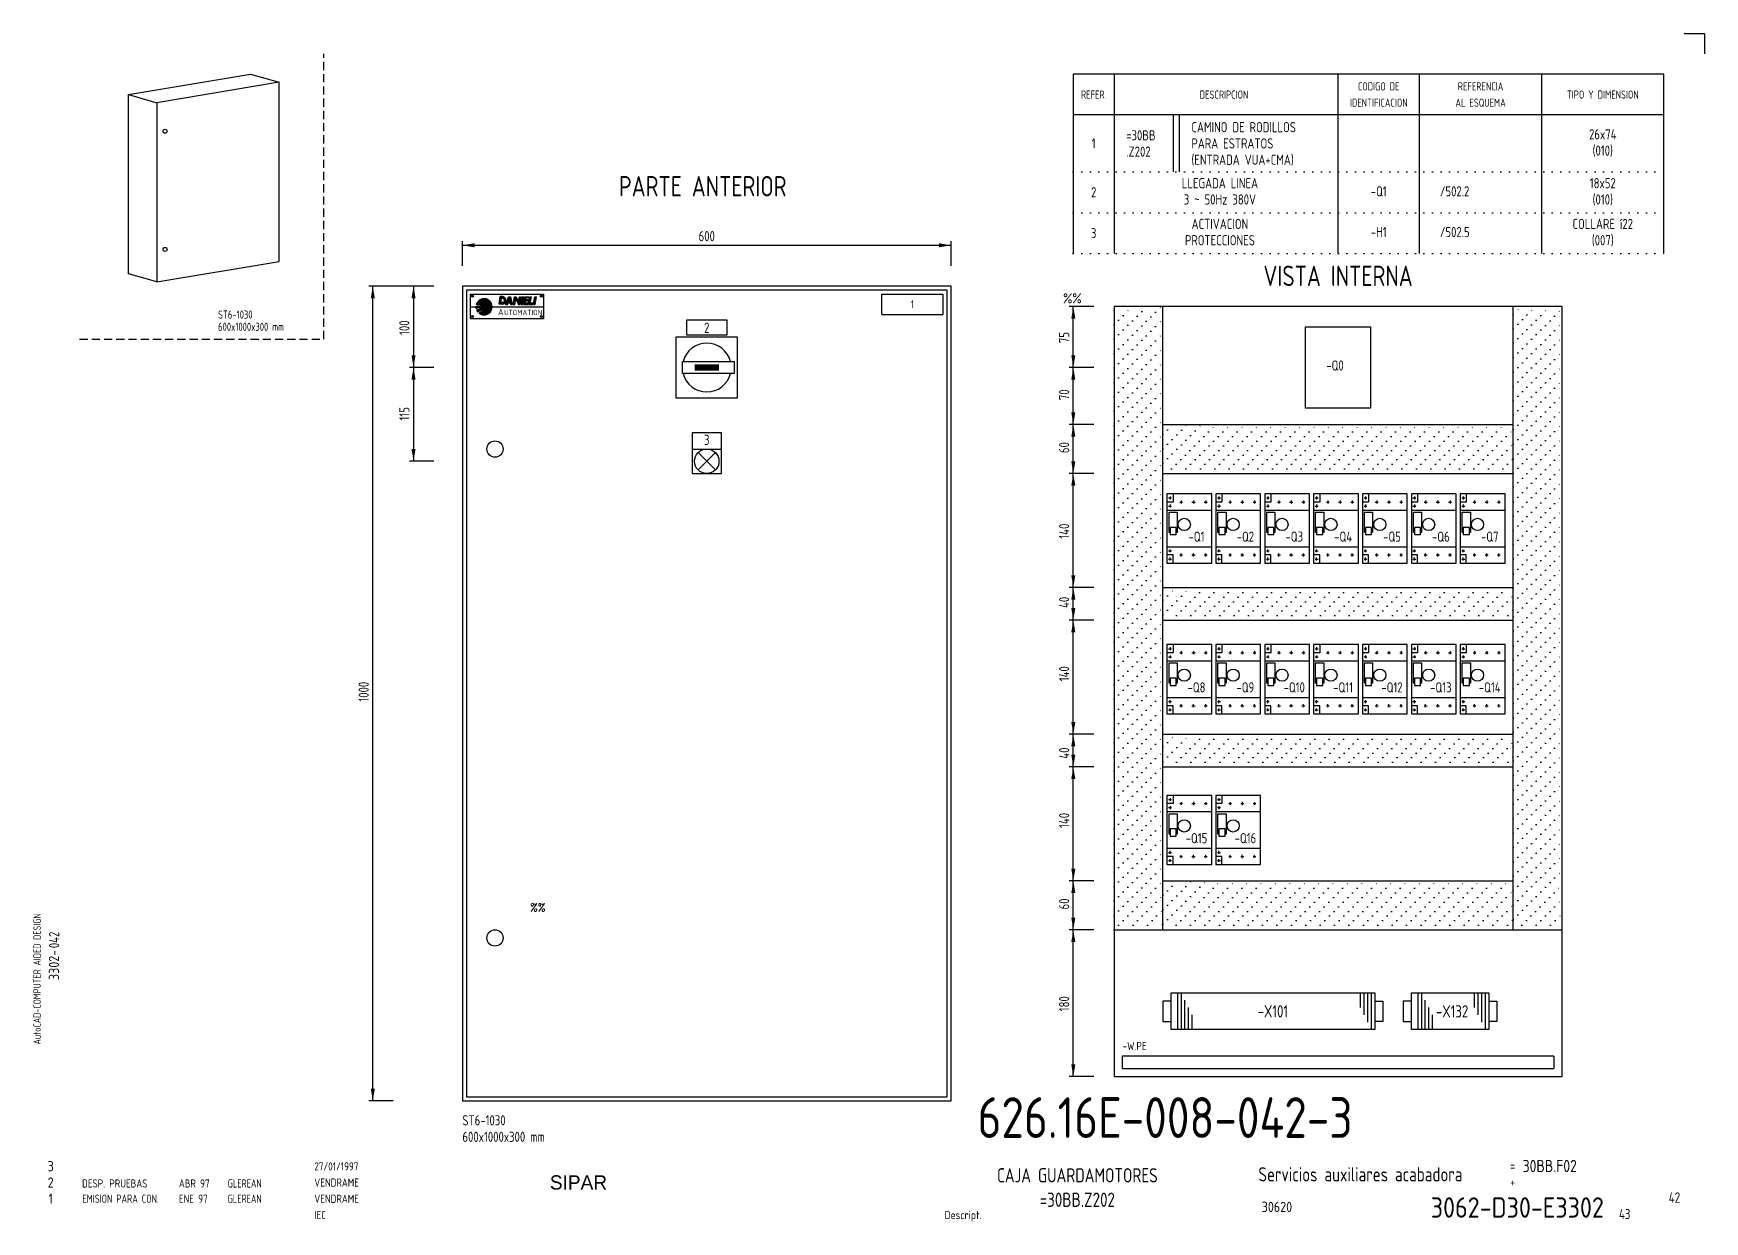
# Model space of a CAD drawing. Extents: x 10 to 420, y 5 to 297.
import ezdxf
from ezdxf.enums import TextEntityAlignment as Align

# ---------------------------------------------------------------- set-up
doc = ezdxf.new("R2010")
doc.units = 0
doc.header["$LTSCALE"] = 8
doc.header["$MEASUREMENT"] = 0
for name, pattern in [('DOT', [0.25, 0, -0.25]), ('DOT15', [0.1875, 0, -0.1875]), ('HIDDEN', [0.375, 0.25, -0.125])]:
    doc.linetypes.add(name, pattern=pattern)
doc.layers.get('0').update_dxf_attribs({"linetype": 'CONTINUOUS'})
doc.layers.add('3', color=3, linetype='CONTINUOUS')
doc.layers.add('CART', color=7, linetype='CONTINUOUS')
doc.styles.add('DIN', font='DIN', dxfattribs={"width": 0.85})
doc.styles.add('SIMPLEX', font='SIMPLEX', dxfattribs={"width": 0.9})
doc.styles.add('UNIV', font='UNIV')

msp = doc.modelspace()

# ---------------------------------------------------------------- texts
at = {"style": 'DIN', "width": 0.8}
for s, height, p in [('CODIGO DE', 2, (340, 283)), ('REFERENCIA', 2, (365, 283)), ('IDENTIFICACION', 2, (340, 279)), ('AL ESQUEMA', 2, (365, 279)), ('26x74', 2.5, (395, 271)), ('(010)', 2.5, (395, 267)), ('LLEGADA LINEA', 2.5, (301, 259)), ('-Q1', 2.5, (340, 257)), ('18x52', 2.5, (395, 259)), ('3 ~ 50Hz 380V', 2.5, (301, 255)), ('(010)', 2.5, (395, 255)), ('ACTIVACION', 2.5, (301, 249)), ('COLLARE í22', 2.5, (395, 249)), ('PROTECCIONES', 2.5, (301, 245)), ('-H1', 2.5, (340, 247)), ('(007)', 2.5, (395, 245)), ('2', 2.5, (175, 223.5)), ('-Q0', 2.5, (329.25, 214.25)), ('3', 2.5, (175, 196)), ('-Q1', 2.5, (295.25, 172.25)), ('-Q2', 2.5, (307.25, 172.25)), ('-Q3', 2.5, (319.25, 172.25)), ('-Q4', 2.5, (331.25, 172.25)), ('-Q5', 2.5, (343.25, 172.25)), ('-Q6', 2.5, (355.25, 172.25)), ('-Q7', 2.5, (367.25, 172.25)), ('-Q8', 2.5, (295.25, 135.25)), ('-Q9', 2.5, (307.25, 135.25)), ('-Q10', 2.5, (319.25, 135.25)), ('-Q11', 2.5, (331.25, 135.25)), ('-Q12', 2.5, (343.25, 135.25)), ('-Q13', 2.5, (355.25, 135.25)), ('-Q14', 2.5, (367.25, 135.25)), ('-Q15', 2.5, (295.25, 98.25)), ('-Q16', 2.5, (307.25, 98.25))]:
    msp.add_text(s, height=height, dxfattribs=at).set_placement(p, align=Align.CENTER)
for s, height, p in [('REFER.', 2, (270, 282)), ('DESCRIPCION', 2, (302, 282)), ('TIPO Y DIMENSION', 2, (395, 282)), ('1', 2.5, (270, 270)), ('2', 2.5, (270, 258)), ('3', 2.5, (270, 248))]:
    msp.add_text(s, height=height, dxfattribs=at).set_placement(p, align=Align.MIDDLE)
at = {"style": 'DIN'}
for s, height, width, p in [('CAMINO DE RODILLOS', 2.5, 0.8, (294, 272.75)), ('=30BB', 2.5, 0.8, (278, 270.75)), ('PARA ESTRATOS', 2.5, 0.8, (294, 268.75)), ('.Z202', 2.5, 0.8, (278, 266.75)), ('(ENTRADA VUA+CMA)', 2.5, 0.8, (294, 264.75)), ('/502.2', 2.5, 0.8, (355, 257)), ('600', 2.5, 0.8, (173, 246)), ('/502.5', 2.5, 0.8, (355, 247)), ('%%', 2.5, 0.85, (262.5, 230.75)), ('ST6-1030', 2, 0.8, (55, 227)), ('600x1000x300 mm', 2, 0.8, (55, 224)), ('ST6-1030', 2.5, 0.8, (115, 29)), ('600x1000x300 mm', 2.5, 0.8, (115, 24.95)), ('43', 2.5, 0.8, (399, 6))]:
    msp.add_text(s, height=height, dxfattribs=dict(at, width=width)).set_placement(p)
at = {"color": 3, "style": 'DIN', "width": 0.8}
for s, height, p in [('PARTE ANTERIOR', 5, (174, 257)), ('VISTA INTERNA', 5, (330, 235)), ('CAJA GUARDAMOTORES', 3.5, (266, 15)), ('=30BB.Z202', 3.5, (266, 9))]:
    msp.add_text(s, height=height, dxfattribs=at).set_placement(p, align=Align.CENTER)
at = {"color": 1, "style": 'DIN', "width": 0.8}
msp.add_text('1', height=2, dxfattribs=at).set_placement((225.5, 230.5), align=Align.MIDDLE)
at = {"style": 'DIN', "width": 0.8}
for s, p in [('100', (102, 223)), ('75', (264, 221)), ('70', (264, 207)), ('115', (102, 202)), ('60', (264, 194)), ('140', (264, 173)), ('40', (264, 156)), ('140', (264, 138)), ('1000', (92, 133)), ('40', (264, 119)), ('140', (264, 102)), ('60', (264, 82)), ('042', (16, 72.5)), ('180', (264, 57))]:
    msp.add_text(s, height=2.5, rotation=90, dxfattribs=at).set_placement(p)
at = {"color": 1, "style": 'DIN', "width": 0.85}
for s, height, p in [('A', 1.56, (123.75, 227.85)), ('UTOMATION', 1.317, (125.24, 227.86))]:
    msp.add_text(s, height=height, dxfattribs=at).set_placement(p)
at = {"color": 7, "linetype": 'Continuous', "style": 'SIMPLEX', "width": 0.9}
msp.add_text('%%', height=2, dxfattribs=at).set_placement((133.5, 82.5), align=Align.MIDDLE)
at = {"color": 2, "style": 'DIN', "width": 0.8}
for s, p in [('-X101', (314, 57)), ('-X132', (358, 57))]:
    msp.add_text(s, height=3, dxfattribs=at).set_placement(p, align=Align.MIDDLE)
at = {"style": 'DIN', "width": 0.85}
msp.add_text('-W.PE', height=2, dxfattribs=at).set_placement((283, 47.5), align=Align.RIGHT)
at = {"linetype": 'Continuous', "style": 'DIN'}
for s, width, p in [('DESP. PRUEBAS', 0.85, (21.62, 13.75)), ('ABR 97', 0.85, (45.38, 13.75)), ('GLEREAN', 0.7, (57.38, 13.75))]:
    msp.add_text(s, height=2, dxfattribs=dict(at, width=width)).set_placement(p)
at = {"color": 3, "style": 'DIN', "width": 0.8}
msp.add_text('42', height=2.56, dxfattribs=at).set_placement((414, 10), align=Align.RIGHT)
at = {"color": 2, "insert": (241.47, 35.92), "char_height": 10, "width": 111.0411, "attachment_point": 1, "style": 'DIN'}
msp.add_mtext('626.16E-008-042-3', dxfattribs=at)
at = {"layer": 'CART', "color": 2, "linetype": 'Continuous', "style": 'UNIV'}
msp.add_text('SIPAR', height=3.5, dxfattribs=at).set_placement((143.5, 13.25), align=Align.CENTER)

# ---------------------------------------------------------------- blocks, each defined once
blk = doc.blocks.new('WB-FG100')
at = {"layer": 'CART', "color": 1}
for p, q in [((415, 297), (420, 297)), ((420, 297), (420, 292))]:
    blk.add_line(p, q, dxfattribs=at)
at = {"layer": 'CART', "color": 1, "style": 'DIN', "width": 0.8}
blk.add_text('AutoCAD-COMPUTER AIDED DESIGN', height=1.8, rotation=90, dxfattribs=at).set_placement((11.47, 48.84))
at = {"layer": 'CART', "color": 3, "style": 'DIN', "width": 0.8}
for s, p in [('=', (372.24, 17.91)), ('+', (372.24, 13.87))]:
    blk.add_text(s, height=2.5, dxfattribs=at).set_placement(p)
at = {"layer": 'CART', "color": 7, "style": 'DIN', "width": 0.9}
blk.add_attdef('FILE', text='', height=2.5, rotation=90, dxfattribs=at).set_placement((15.95, 68.38), align=Align.CENTER)
for tag, p in [('MOD-3', (13.92, 19)), ('MOD-2', (13.92, 15)), ('MOD-1', (13.92, 11)), ('NR.COMMESSA', (315, 9))]:
    blk.add_attdef(tag, text='', height=2.5, dxfattribs=at).set_placement(p, align=Align.MIDDLE)
at = {"layer": 'CART', "color": 7, "style": 'DIN'}
for tag, width, p in [('REV-3', 0.9, (21.66, 19)), ('DATA-3', 0.9, (45.37, 19)), ('NOME-3', 0.9, (57.37, 19)), ('REV-2', 0.9, (21.66, 15)), ('DATA-2', 0.9, (45.37, 15)), ('NOME-2', 0.9, (57.37, 15)), ('REV-1', 0.9, (21.66, 11)), ('DATA-1', 0.9, (45.37, 11)), ('NOME-1', 0.7, (57.37, 11))]:
    blk.add_attdef(tag, text='', height=2, dxfattribs=dict(at, width=width)).set_placement(p, align=Align.MIDDLE_LEFT)
at = {"layer": 'CART', "color": 7, "style": 'DIN', "width": 0.9}
for tag, p, height in [('DATA', (78.64, 17.94), 2), ('ESECUTORE', (78.64, 13.97), 2), ('CONTROLLORE', (78.64, 9.99), 2), ('SEGUE', (398.93, 5.65), 2.8), ('NORMA', (78.64, 6.01), 2)]:
    blk.add_attdef(tag, p, '', height=height, dxfattribs=at)
at = {"layer": 'CART', "color": 2, "style": 'DIN', "width": 0.9}
for tag, p in [('TITOLO-1/3', (266.5, 18.23)), ('TITOLO-1/2', (266.5, 15.73)), ('TITOLO-2/3', (266.5, 13.18)), ('TITOLO-2/2', (266.5, 10.68)), ('TITOLO-3/3', (266.5, 8.13))]:
    blk.add_attdef(tag, text='', height=3.5, dxfattribs=at).set_placement(p, align=Align.MIDDLE)
at = {"layer": 'CART', "color": 3, "style": 'DIN', "width": 0.9}
blk.add_attdef('ASSIEME', text='', height=3.5, dxfattribs=at).set_placement((334, 17), align=Align.MIDDLE)
at = {"layer": 'CART', "color": 3, "style": 'DIN', "width": 0.85}
for tag, p in [('=', (375.33, 16.63)), ('+', (375.33, 12.76))]:
    blk.add_attdef(tag, text='', height=3, dxfattribs=at).set_placement(p, align=Align.BOTTOM_LEFT)
at = {"layer": 'CART', "color": 3, "style": 'DIN', "width": 0.9}
blk.add_attdef('FOGLIO', text='', height=2.8, dxfattribs=at).set_placement((414.2, 9.56), align=Align.RIGHT)
at = {"layer": 'CART', "color": 2, "style": 'DIN', "width": 0.9}
blk.add_attdef('DISEGNO', text='', height=5, dxfattribs=at).set_placement((395.27, 6.35), align=Align.RIGHT)
at = {"layer": 'CART', "color": 1, "style": 'DIN', "width": 0.9}
blk.add_attdef('TIPOLOGIA', (233.37, 6), '', height=2, dxfattribs=at)
blk = doc.blocks.new('*X5')
at = {"color": 0, "linetype": 'DOT15'}
for p, q in [((287, 191.54), (296.46, 201)), ((287, 195.08), (292.92, 201)), ((287, 198.61), (289.39, 201)), ((287.99, 189), (299.99, 201)), ((291.53, 189), (303.53, 201)), ((295.07, 189), (307.07, 201)), ((298.6, 189), (310.6, 201)), ((302.14, 189), (314.14, 201)), ((305.67, 189), (317.67, 201)), ((309.21, 189), (321.21, 201)), ((312.74, 189), (324.74, 201)), ((316.28, 189), (328.28, 201)), ((319.81, 189), (331.81, 201)), ((323.35, 189), (335.35, 201)), ((326.89, 189), (338.89, 201)), ((330.42, 189), (342.42, 201)), ((333.96, 189), (345.96, 201)), ((337.49, 189), (349.49, 201)), ((341.03, 189), (353.03, 201)), ((344.56, 189), (356.56, 201)), ((348.1, 189), (360.1, 201)), ((351.63, 189), (363.63, 201)), ((355.17, 189), (367.17, 201)), ((358.71, 189), (370.71, 201)), ((362.24, 189), (373, 199.76)), ((365.78, 189), (373, 196.22)), ((369.31, 189), (373, 192.69)), ((372.85, 189), (373, 189.15))]:
    blk.add_line(p, q, dxfattribs=at)
blk = doc.blocks.new('*X2')
at = {"color": 0, "linetype": 'DOT15'}
for p, q in [((287, 71.33), (293.67, 78)), ((287, 74.87), (290.13, 78)), ((289.2, 70), (297.2, 78)), ((292.74, 70), (300.74, 78)), ((296.27, 70), (304.27, 78)), ((299.81, 70), (307.81, 78)), ((303.35, 70), (311.35, 78)), ((306.88, 70), (314.88, 78)), ((310.42, 70), (318.42, 78)), ((313.95, 70), (321.95, 78)), ((317.49, 70), (325.49, 78)), ((321.02, 70), (329.02, 78)), ((324.56, 70), (332.56, 78)), ((328.09, 70), (336.09, 78)), ((331.63, 70), (339.63, 78)), ((335.17, 70), (343.17, 78)), ((338.7, 70), (346.7, 78)), ((342.24, 70), (350.24, 78)), ((345.77, 70), (353.77, 78)), ((349.31, 70), (357.31, 78)), ((352.84, 70), (360.84, 78)), ((356.38, 70), (364.38, 78)), ((359.91, 70), (367.91, 78)), ((363.45, 70), (371.45, 78)), ((366.98, 70), (373, 76.02)), ((370.52, 70), (373, 72.48))]:
    blk.add_line(p, q, dxfattribs=at)
blk = doc.blocks.new('*X6')
at = {"color": 0, "linetype": 'DOT15'}
for p, q in [((287, 78.4), (297.6, 89)), ((287, 81.94), (294.06, 89)), ((287, 85.47), (290.53, 89)), ((289.13, 77), (301.13, 89)), ((292.67, 77), (304.67, 89)), ((296.2, 77), (308.2, 89)), ((299.74, 77), (311.74, 89)), ((303.27, 77), (315.27, 89)), ((306.81, 77), (318.81, 89)), ((310.35, 77), (322.35, 89)), ((313.88, 77), (325.88, 89)), ((317.42, 77), (329.42, 89)), ((320.95, 77), (332.95, 89)), ((324.49, 77), (336.49, 89)), ((328.02, 77), (340.02, 89)), ((331.56, 77), (343.56, 89)), ((335.09, 77), (347.09, 89)), ((338.63, 77), (350.63, 89)), ((342.17, 77), (354.17, 89)), ((345.7, 77), (357.7, 89)), ((349.24, 77), (361.24, 89)), ((352.77, 77), (364.77, 89)), ((356.31, 77), (368.31, 89)), ((359.84, 77), (371.84, 89)), ((363.38, 77), (373, 86.62)), ((366.91, 77), (373, 83.09)), ((370.45, 77), (373, 79.55))]:
    blk.add_line(p, q, dxfattribs=at)
blk = doc.blocks.new('*X3')
at = {"color": 0, "linetype": 'DOT15'}
for p, q in [((275, 218.43), (286.57, 230)), ((275, 221.97), (283.03, 230)), ((275, 225.5), (279.5, 230)), ((275, 229.04), (275.96, 230)), ((275, 214.9), (287, 226.9)), ((275, 211.36), (287, 223.36)), ((275, 207.82), (287, 219.82)), ((275, 204.29), (287, 216.29)), ((275, 200.75), (287, 212.75)), ((275, 197.22), (287, 209.22)), ((275, 193.68), (287, 205.68)), ((275, 190.15), (287, 202.15)), ((275, 186.61), (287, 198.61)), ((275, 183.08), (287, 195.08)), ((275, 179.54), (287, 191.54)), ((275, 176.01), (287, 188.01)), ((275, 172.47), (287, 184.47)), ((275, 168.93), (287, 180.93)), ((275, 165.4), (287, 177.4)), ((275, 161.86), (287, 173.86)), ((275, 158.33), (287, 170.33)), ((275, 154.79), (287, 166.79)), ((275, 151.26), (287, 163.26)), ((275, 147.72), (287, 159.72)), ((275, 144.19), (287, 156.19)), ((275, 140.65), (287, 152.65)), ((275, 137.11), (287, 149.11)), ((275, 133.58), (287, 145.58)), ((275, 130.04), (287, 142.04)), ((275, 126.51), (287, 138.51)), ((275, 122.97), (287, 134.97)), ((275, 119.44), (287, 131.44)), ((275, 115.9), (287, 127.9)), ((275, 112.37), (287, 124.37)), ((275, 108.83), (287, 120.83)), ((275, 105.29), (287, 117.29)), ((275, 101.76), (287, 113.76)), ((275, 98.22), (287, 110.22)), ((275, 94.69), (287, 106.69)), ((275, 91.15), (287, 103.15)), ((275, 87.62), (287, 99.62)), ((275, 84.08), (287, 96.08)), ((275, 80.55), (287, 92.55)), ((275, 77.01), (287, 89.01)), ((278.53, 77), (287, 85.47)), ((282.06, 77), (287, 81.94)), ((285.6, 77), (287, 78.4))]:
    blk.add_line(p, q, dxfattribs=at)
blk = doc.blocks.new('*X4')
at = {"color": 0, "linetype": 'DOT15'}
for p, q in [((373, 220.97), (382.03, 230)), ((373, 224.51), (378.49, 230)), ((373, 228.04), (374.96, 230)), ((373, 217.44), (385, 229.44)), ((373, 213.9), (385, 225.9)), ((373, 210.37), (385, 222.37)), ((373, 206.83), (385, 218.83)), ((373, 203.29), (385, 215.29)), ((373, 199.76), (385, 211.76)), ((373, 196.22), (385, 208.22)), ((373, 192.69), (385, 204.69)), ((373, 189.15), (385, 201.15)), ((373, 185.62), (385, 197.62)), ((373, 182.08), (385, 194.08)), ((373, 178.55), (385, 190.55)), ((373, 175.01), (385, 187.01)), ((373, 171.47), (385, 183.47)), ((373, 167.94), (385, 179.94)), ((373, 164.4), (385, 176.4)), ((373, 160.87), (385, 172.87)), ((373, 157.33), (385, 169.33)), ((373, 153.8), (385, 165.8)), ((373, 150.26), (385, 162.26)), ((373, 146.73), (385, 158.73)), ((373, 143.19), (385, 155.19)), ((373, 139.65), (385, 151.65)), ((373, 136.12), (385, 148.12)), ((373, 132.58), (385, 144.58)), ((373, 129.05), (385, 141.05)), ((373, 125.51), (385, 137.51)), ((373, 121.98), (385, 133.98)), ((373, 118.44), (385, 130.44)), ((373, 114.91), (385, 126.91)), ((373, 111.37), (385, 123.37)), ((373, 107.83), (385, 119.83)), ((373, 104.3), (385, 116.3)), ((373, 100.76), (385, 112.76)), ((373, 97.23), (385, 109.23)), ((373, 93.69), (385, 105.69)), ((373, 90.16), (385, 102.16)), ((373, 86.62), (385, 98.62)), ((373, 83.09), (385, 95.09)), ((373, 79.55), (385, 91.55)), ((373.98, 77), (385, 88.02)), ((377.52, 77), (385, 84.48)), ((381.06, 77), (385, 80.94)), ((384.59, 77), (385, 77.41))]:
    blk.add_line(p, q, dxfattribs=at)

# ---------------------------------------------------------------- linework, layer by layer
at = {"linetype": 'HIDDEN'}
for p, q in [((81, 222), (81, 292)), ((21, 222), (81, 222))]:
    msp.add_line(p, q, dxfattribs=at)
for p, q in [((33, 282), (63, 287)), ((70, 285), (40, 280)), ((63, 287), (70, 285)), ((70, 241), (70, 285)), ((33, 238), (33, 282)), ((33, 282), (40, 280)), ((40, 280), (40, 236)), ((289.5, 277), (289.5, 263)), ((291, 277), (291, 263)), ((115, 240), (115, 246)), ((115, 245), (235, 245)), ((235, 240), (235, 246)), ((40, 236), (33, 238)), ((40, 236), (70, 241)), ((108, 235), (92, 235)), ((93, 35), (93, 235)), ((234, 234), (116, 234)), ((116, 234), (116, 36)), ((234, 36), (234, 234)), ((117, 227.04), (117, 233)), ((117, 233), (134.89, 233)), ((117, 229.93), (118.31, 229.93)), ((122.31, 229.93), (134.89, 229.93)), ((134.89, 233), (134.89, 227.04)), ((218, 233), (233, 233)), ((218, 228), (218, 233)), ((233, 233), (233, 228)), ((270, 230), (264, 230)), ((265, 41), (265, 230)), ((117, 227.04), (134.89, 227.04)), ((218, 228), (233, 228)), ((108, 215), (102, 215)), ((169, 216.5), (181.75, 216.5)), ((169, 213.5), (169, 216.5)), ((181.75, 213.5), (169, 213.5)), ((181.75, 216.5), (181.75, 213.5)), ((270, 215), (264, 215)), ((178.6, 199), (171.4, 199)), ((171.4, 199), (171.4, 189)), ((178.6, 189), (178.6, 199)), ((270, 201), (264, 201)), ((171.4, 195), (178.6, 195)), ((108, 192), (102, 192)), ((171.4, 189), (178.6, 189)), ((270, 189), (264, 189)), ((288, 184), (288, 167)), ((299, 184), (288, 184)), ((299, 167), (299, 184)), ((311, 184), (300, 184)), ((300, 184), (300, 167)), ((311, 167), (311, 184)), ((323, 184), (312, 184)), ((312, 184), (312, 167)), ((323, 167), (323, 184)), ((335, 184), (324, 184)), ((324, 184), (324, 167)), ((335, 167), (335, 184)), ((347, 184), (336, 184)), ((336, 184), (336, 167)), ((347, 167), (347, 184)), ((359, 184), (348, 184)), ((348, 184), (348, 167)), ((359, 167), (359, 184)), ((371, 184), (360, 184)), ((360, 184), (360, 167)), ((371, 167), (371, 184)), ((288, 180), (299, 180)), ((300, 180), (311, 180)), ((312, 180), (323, 180)), ((324, 180), (335, 180)), ((336, 180), (347, 180)), ((348, 180), (359, 180)), ((360, 180), (371, 180)), ((288, 171), (299, 171)), ((300, 171), (311, 171)), ((312, 171), (323, 171)), ((324, 171), (335, 171)), ((336, 171), (347, 171)), ((348, 171), (359, 171)), ((360, 171), (371, 171)), ((288, 167), (299, 167)), ((300, 167), (311, 167)), ((312, 167), (323, 167)), ((324, 167), (335, 167)), ((336, 167), (347, 167)), ((348, 167), (359, 167)), ((360, 167), (371, 167)), ((270, 161), (264, 161)), ((270, 153), (264, 153)), ((299, 147), (288, 147)), ((288, 147), (288, 130)), ((299, 130), (299, 147)), ((311, 147), (300, 147)), ((300, 147), (300, 130)), ((311, 130), (311, 147)), ((323, 147), (312, 147)), ((312, 147), (312, 130)), ((323, 130), (323, 147)), ((324, 147), (324, 130)), ((335, 147), (324, 147)), ((335, 130), (335, 147)), ((336, 147), (336, 130)), ((347, 147), (336, 147)), ((347, 130), (347, 147)), ((359, 147), (348, 147)), ((348, 147), (348, 130)), ((359, 130), (359, 147)), ((360, 147), (360, 130)), ((371, 147), (360, 147)), ((371, 130), (371, 147)), ((288, 143), (299, 143)), ((300, 143), (311, 143)), ((312, 143), (323, 143)), ((324, 143), (335, 143)), ((336, 143), (347, 143)), ((348, 143), (359, 143)), ((360, 143), (371, 143)), ((288, 134), (299, 134)), ((300, 134), (311, 134)), ((312, 134), (323, 134)), ((324, 134), (335, 134)), ((336, 134), (347, 134)), ((348, 134), (359, 134)), ((360, 134), (371, 134)), ((288, 130), (299, 130)), ((300, 130), (311, 130)), ((312, 130), (323, 130)), ((324, 130), (335, 130)), ((336, 130), (347, 130)), ((348, 130), (359, 130)), ((360, 130), (371, 130)), ((270, 125), (264, 125)), ((270, 117), (264, 117)), ((288, 110), (288, 93)), ((299, 110), (288, 110)), ((299, 93), (299, 110)), ((300, 110), (300, 93)), ((311, 110), (300, 110)), ((311, 93), (311, 110)), ((288, 106), (299, 106)), ((300, 106), (311, 106)), ((288, 97), (299, 97)), ((300, 97), (311, 97)), ((288, 93), (299, 93)), ((300, 93), (311, 93)), ((270, 89), (264, 89)), ((270, 77), (264, 77)), ((290.6, 61.5), (290.6, 52.5)), ((290.6, 61.5), (290.6, 52.5)), ((291.5, 61.5), (291.5, 52.5)), ((291.5, 61.5), (291.5, 52.5)), ((292.4, 52.5), (292.4, 59.7)), ((292.4, 52.5), (292.4, 59.7)), ((293.3, 52.5), (293.3, 57.9)), ((293.3, 52.5), (293.3, 57.9)), ((335.4, 61.5), (335.4, 57.9)), ((336.3, 61.5), (336.3, 56.1)), ((337.2, 61.5), (337.2, 54.3)), ((338.1, 61.5), (338.1, 52.5)), ((349.6, 61.5), (349.6, 52.5)), ((349.6, 61.5), (349.6, 52.5)), ((350.5, 61.5), (350.5, 52.5)), ((350.5, 61.5), (350.5, 52.5)), ((351.4, 52.5), (351.4, 59.7)), ((351.4, 52.5), (351.4, 59.7)), ((352.3, 52.5), (352.3, 57.9)), ((352.3, 52.5), (352.3, 57.9)), ((363.4, 61.5), (363.4, 57.9)), ((364.3, 61.5), (364.3, 56.1)), ((365.2, 61.5), (365.2, 54.3)), ((366.1, 61.5), (366.1, 52.5)), ((294.2, 52.5), (294.2, 56.1)), ((294.2, 52.5), (294.2, 56.1)), ((353.2, 52.5), (353.2, 56.1)), ((353.2, 52.5), (353.2, 56.1)), ((270, 41), (264, 41)), ((98, 35), (92, 35)), ((116, 36), (234, 36))]:
    msp.add_line(p, q)
at = {"color": 3}
for p, q in [((410, 287), (265, 287)), ((265, 287), (265, 243)), ((275, 287), (275, 243)), ((330, 243), (330, 287)), ((350, 243), (350, 287)), ((380, 243), (380, 287)), ((410, 243), (410, 287)), ((410, 277), (265, 277))]:
    msp.add_line(p, q, dxfattribs=at)
at = {"color": 7, "linetype": 'DOT'}
for p, q in [((265, 263), (410, 263)), ((265, 253), (410, 253)), ((265, 243), (410, 243))]:
    msp.add_line(p, q, dxfattribs=at)
at = {"linetype": 'Continuous'}
for p, q in [((103, 235), (103, 192)), ((287, 77), (287, 230)), ((373, 77), (373, 230)), ((322, 225), (338, 225)), ((322, 205), (322, 225)), ((338, 225), (338, 205)), ((338, 205), (322, 205)), ((287, 201), (373, 201)), ((287, 189), (373, 189)), ((287, 161), (373, 161)), ((287, 153), (373, 153)), ((287, 125), (373, 125)), ((287, 117), (373, 117)), ((287, 89), (373, 89)), ((275, 77), (385, 77))]:
    msp.add_line(p, q, dxfattribs=at)
at = {"color": 1}
for p, q in [((118.31, 229.99), (120.05, 229.99)), ((118.31, 229.94), (119.86, 229.94)), ((118.31, 229.89), (119.67, 229.89)), ((118.31, 229.84), (119.48, 229.84)), ((118.41, 230.56), (122.16, 230.56)), ((118.43, 230.62), (122.19, 230.62)), ((118.45, 230.67), (122.17, 230.67)), ((118.47, 230.72), (122.15, 230.72)), ((118.5, 230.77), (122.13, 230.77)), ((118.52, 230.82), (122.1, 230.82)), ((118.55, 230.87), (122.08, 230.87)), ((118.58, 230.93), (122.05, 230.93)), ((118.61, 230.98), (122.02, 230.98)), ((118.64, 231.03), (121.98, 231.03)), ((118.68, 231.08), (121.95, 231.08)), ((118.7, 230.04), (120.25, 230.04)), ((118.71, 231.13), (121.91, 231.13)), ((118.75, 231.19), (121.87, 231.19)), ((118.8, 231.24), (121.83, 231.24)), ((118.84, 231.29), (121.78, 231.29)), ((118.89, 231.34), (121.73, 231.34)), ((118.95, 231.39), (121.68, 231.39)), ((119.01, 231.45), (121.62, 231.45)), ((119.07, 231.5), (121.56, 231.5)), ((119.08, 230.1), (120.44, 230.1)), ((119.14, 231.55), (121.49, 231.55)), ((119.21, 231.6), (121.41, 231.6)), ((119.3, 231.65), (121.33, 231.65)), ((119.39, 231.71), (121.24, 231.71)), ((119.46, 230.15), (120.63, 230.15)), ((119.5, 231.76), (121.13, 231.76)), ((119.63, 231.81), (121, 231.81)), ((119.79, 231.86), (120.84, 231.86)), ((119.84, 230.2), (120.75, 230.2)), ((120.05, 231.91), (120.58, 231.91)), ((120.22, 230.25), (120.7, 230.25)), ((120.49, 230.51), (121.97, 230.51)), ((120.54, 230.46), (121.78, 230.46)), ((120.58, 229.84), (121.09, 229.84)), ((120.6, 230.41), (121.07, 230.41)), ((120.61, 230.3), (120.64, 230.3)), ((120.65, 230.36), (120.69, 230.36)), ((120.72, 229.89), (121.06, 229.89)), ((120.86, 230.15), (121.32, 230.15)), ((120.87, 229.94), (121.01, 229.94)), ((120.91, 230.1), (121.18, 230.1)), ((120.96, 230.04), (121.03, 230.04)), ((120.97, 230.2), (121.47, 230.2)), ((121.17, 230.25), (121.61, 230.25)), ((121.18, 229.84), (122.31, 229.84)), ((121.29, 229.89), (122.31, 229.89)), ((121.36, 230.3), (121.65, 230.3)), ((121.4, 229.94), (122.31, 229.94)), ((121.42, 230.41), (121.59, 230.41)), ((121.51, 229.99), (122.31, 229.99)), ((121.62, 230.04), (122.31, 230.04)), ((121.72, 230.1), (122.31, 230.1)), ((121.83, 230.15), (122.3, 230.15)), ((121.87, 230.3), (122.28, 230.3)), ((121.94, 230.2), (122.3, 230.2)), ((122, 230.25), (122.29, 230.25)), ((122.01, 230.36), (122.27, 230.36)), ((122.16, 230.41), (122.26, 230.41)), ((123.99, 230.52), (124.3, 232.4)), ((123.99, 230.52), (124.3, 232.4)), ((124.92, 230.52), (123.99, 230.52)), ((124.92, 232.4), (124.3, 232.4)), ((124.3, 232.4), (124.69, 232.4)), ((124.43, 230.96), (124.6, 231.95)), ((124.92, 230.96), (124.43, 230.96)), ((124.92, 231.95), (124.6, 231.95)), ((125.7, 230.5), (126.33, 232.38)), ((125.7, 230.5), (126.1, 230.5)), ((126.1, 230.5), (126.23, 230.89)), ((126.23, 230.89), (126.8, 230.89)), ((126.33, 232.38), (126.88, 232.38)), ((126.33, 231.2), (126.58, 231.94)), ((126.33, 231.2), (126.73, 231.2)), ((126.73, 231.2), (126.58, 231.94)), ((126.88, 230.5), (126.8, 230.89)), ((127.27, 230.5), (126.88, 232.38)), ((126.88, 230.5), (127.27, 230.5)), ((127.48, 230.51), (127.8, 232.39)), ((127.48, 230.51), (127.8, 232.39)), ((127.48, 230.51), (127.88, 230.51)), ((127.8, 232.39), (128.19, 232.39)), ((127.8, 232.39), (128.19, 232.39)), ((127.88, 230.51), (128.1, 231.86)), ((128.1, 231.86), (128.74, 230.51)), ((128.19, 232.39), (128.83, 231.05)), ((128.74, 230.51), (129.05, 232.39)), ((128.74, 230.51), (129.13, 230.51)), ((128.83, 231.05), (129.05, 232.39)), ((129.05, 232.39), (129.44, 232.39)), ((129.05, 232.39), (129.44, 232.39)), ((129.13, 230.51), (129.44, 232.39)), ((129.37, 230.51), (129.69, 232.39)), ((129.37, 230.51), (129.69, 232.39)), ((129.37, 230.51), (129.76, 230.51)), ((129.69, 232.39), (130.08, 232.39)), ((129.69, 232.39), (130.08, 232.39)), ((129.76, 230.51), (130.08, 232.39)), ((130.01, 230.51), (130.32, 232.39)), ((130.01, 230.51), (130.32, 232.39)), ((130.01, 230.51), (131.03, 230.51)), ((130.32, 232.39), (131.34, 232.39)), ((130.41, 230.83), (130.49, 231.29)), ((131.08, 230.83), (130.41, 230.83)), ((131.16, 231.29), (130.49, 231.29)), ((130.55, 231.61), (130.62, 232.08)), ((131.21, 231.61), (130.55, 231.61)), ((131.29, 232.08), (130.62, 232.08)), ((130.95, 232.39), (131.34, 232.39)), ((131.03, 230.51), (131.08, 230.83)), ((131.16, 231.29), (131.21, 231.61)), ((131.26, 230.51), (131.58, 232.39)), ((131.26, 230.51), (132.28, 230.51)), ((131.29, 232.08), (131.34, 232.39)), ((131.58, 232.39), (131.93, 232.39)), ((131.67, 230.83), (131.93, 232.39)), ((132.33, 230.83), (131.67, 230.83)), ((132.28, 230.51), (132.33, 230.83)), ((132.49, 230.51), (132.8, 232.39)), ((132.49, 230.51), (132.88, 230.51)), ((132.8, 232.39), (133.19, 232.39)), ((132.88, 230.51), (133.19, 232.39)), ((118.32, 229.78), (119.29, 229.78)), ((118.32, 229.73), (119.1, 229.73)), ((118.33, 229.68), (118.9, 229.68)), ((118.33, 229.63), (118.71, 229.63)), ((118.34, 229.58), (118.52, 229.58)), ((118.51, 229.06), (119.47, 229.06)), ((118.54, 229), (119.37, 229)), ((118.57, 229.11), (119.58, 229.11)), ((118.57, 228.95), (119.26, 228.95)), ((118.6, 228.9), (119.15, 228.9)), ((118.63, 228.85), (119.04, 228.85)), ((118.66, 228.8), (118.93, 228.8)), ((118.7, 228.74), (118.83, 228.74)), ((118.71, 229.16), (119.69, 229.16)), ((118.86, 229.21), (119.8, 229.21)), ((119, 229.26), (119.91, 229.26)), ((119.05, 228.38), (121.58, 228.38)), ((119.11, 228.33), (121.51, 228.33)), ((119.14, 229.32), (120.01, 229.32)), ((119.14, 228.43), (121.64, 228.43)), ((119.18, 228.28), (121.44, 228.28)), ((119.23, 228.49), (121.7, 228.49)), ((119.27, 228.23), (121.36, 228.23)), ((119.29, 229.37), (120.12, 229.37)), ((119.33, 228.54), (121.75, 228.54)), ((119.35, 228.17), (121.27, 228.17)), ((119.42, 228.59), (121.8, 228.59)), ((119.43, 229.42), (120.23, 229.42)), ((119.46, 228.12), (121.17, 228.12)), ((119.51, 228.64), (121.84, 228.64)), ((119.57, 229.47), (120.34, 229.47)), ((119.58, 228.07), (121.05, 228.07)), ((119.6, 228.69), (121.89, 228.69)), ((119.69, 228.74), (121.92, 228.74)), ((119.72, 229.52), (120.45, 229.52)), ((119.73, 228.02), (120.9, 228.02)), ((119.78, 228.8), (121.96, 228.8)), ((119.86, 229.58), (120.55, 229.58)), ((119.87, 228.85), (122, 228.85)), ((119.93, 227.97), (120.69, 227.97)), ((119.96, 228.9), (122.03, 228.9)), ((120.01, 229.63), (120.66, 229.63)), ((120.06, 228.95), (122.06, 228.95)), ((120.15, 229.68), (120.77, 229.68)), ((120.15, 229), (122.09, 229)), ((120.24, 229.06), (122.11, 229.06)), ((120.29, 229.73), (120.88, 229.73)), ((120.33, 229.11), (122.14, 229.11)), ((120.42, 229.16), (122.16, 229.16)), ((120.44, 229.78), (120.98, 229.78)), ((120.51, 229.21), (122.18, 229.21)), ((120.6, 229.26), (122.2, 229.26)), ((120.7, 229.32), (122.22, 229.32)), ((120.79, 229.37), (122.23, 229.37)), ((120.88, 229.42), (122.25, 229.42)), ((120.97, 229.47), (122.26, 229.47)), ((121.06, 229.52), (122.27, 229.52)), ((121.15, 229.58), (122.28, 229.58)), ((121.22, 229.78), (122.31, 229.78)), ((121.24, 229.63), (122.29, 229.63)), ((121.27, 229.73), (122.3, 229.73)), ((121.32, 229.68), (122.3, 229.68)), ((289.5, 182), (288, 182)), ((288.4, 183), (289.1, 183)), ((288.4, 181), (289.1, 181)), ((288.75, 183.35), (288.75, 182.65)), ((288.75, 181.35), (288.75, 180.65)), ((289.5, 184), (289.5, 182)), ((291.15, 182), (291.85, 182)), ((291.5, 182.35), (291.5, 181.65)), ((294.12, 182), (294.88, 182)), ((294.5, 182.38), (294.5, 181.62)), ((297.15, 182), (297.85, 182)), ((297.5, 182.35), (297.5, 181.65)), ((301.5, 182), (300, 182)), ((300.4, 183), (301.1, 183)), ((300.4, 181), (301.1, 181)), ((300.75, 183.35), (300.75, 182.65)), ((300.75, 181.35), (300.75, 180.65)), ((301.5, 184), (301.5, 182)), ((303.15, 182), (303.85, 182)), ((303.5, 182.35), (303.5, 181.65)), ((306.12, 182), (306.88, 182)), ((306.5, 182.38), (306.5, 181.62)), ((309.15, 182), (309.85, 182)), ((309.5, 182.35), (309.5, 181.65)), ((313.5, 182), (312, 182)), ((312.4, 183), (313.1, 183)), ((312.4, 181), (313.1, 181)), ((312.75, 183.35), (312.75, 182.65)), ((312.75, 181.35), (312.75, 180.65)), ((313.5, 184), (313.5, 182)), ((315.15, 182), (315.85, 182)), ((315.5, 182.35), (315.5, 181.65)), ((318.12, 182), (318.88, 182)), ((318.5, 182.38), (318.5, 181.62)), ((321.15, 182), (321.85, 182)), ((321.5, 182.35), (321.5, 181.65)), ((325.5, 182), (324, 182)), ((324.4, 183), (325.1, 183)), ((324.4, 181), (325.1, 181)), ((324.75, 183.35), (324.75, 182.65)), ((324.75, 181.35), (324.75, 180.65)), ((325.5, 184), (325.5, 182)), ((327.15, 182), (327.85, 182)), ((327.5, 182.35), (327.5, 181.65)), ((330.12, 182), (330.88, 182)), ((330.5, 182.38), (330.5, 181.62)), ((333.15, 182), (333.85, 182)), ((333.5, 182.35), (333.5, 181.65)), ((337.5, 182), (336, 182)), ((336.4, 183), (337.1, 183)), ((336.4, 181), (337.1, 181)), ((336.75, 183.35), (336.75, 182.65)), ((336.75, 181.35), (336.75, 180.65)), ((337.5, 184), (337.5, 182)), ((339.15, 182), (339.85, 182)), ((339.5, 182.35), (339.5, 181.65)), ((342.12, 182), (342.88, 182)), ((342.5, 182.38), (342.5, 181.62)), ((345.15, 182), (345.85, 182)), ((345.5, 182.35), (345.5, 181.65)), ((349.5, 182), (348, 182)), ((348.4, 183), (349.1, 183)), ((348.4, 181), (349.1, 181)), ((348.75, 183.35), (348.75, 182.65)), ((348.75, 181.35), (348.75, 180.65)), ((349.5, 184), (349.5, 182)), ((351.15, 182), (351.85, 182)), ((351.5, 182.35), (351.5, 181.65)), ((354.12, 182), (354.88, 182)), ((354.5, 182.38), (354.5, 181.62)), ((357.15, 182), (357.85, 182)), ((357.5, 182.35), (357.5, 181.65)), ((361.5, 182), (360, 182)), ((360.4, 183), (361.1, 183)), ((360.4, 181), (361.1, 181)), ((360.75, 183.35), (360.75, 182.65)), ((360.75, 181.35), (360.75, 180.65)), ((361.5, 184), (361.5, 182)), ((363.15, 182), (363.85, 182)), ((363.5, 182.35), (363.5, 181.65)), ((366.12, 182), (366.88, 182)), ((366.5, 182.38), (366.5, 181.62)), ((369.15, 182), (369.85, 182)), ((369.5, 182.35), (369.5, 181.65)), ((288.5, 174.5), (288.5, 179.5)), ((288.5, 179.5), (290.5, 179.5)), ((290.5, 179.5), (290.5, 174.5)), ((300.5, 174.5), (300.5, 179.5)), ((300.5, 179.5), (302.5, 179.5)), ((302.5, 179.5), (302.5, 174.5)), ((312.5, 174.5), (312.5, 179.5)), ((312.5, 179.5), (314.5, 179.5)), ((314.5, 179.5), (314.5, 174.5)), ((324.5, 174.5), (324.5, 179.5)), ((324.5, 179.5), (326.5, 179.5)), ((326.5, 179.5), (326.5, 174.5)), ((336.5, 174.5), (336.5, 179.5)), ((336.5, 179.5), (338.5, 179.5)), ((338.5, 179.5), (338.5, 174.5)), ((348.5, 174.5), (348.5, 179.5)), ((348.5, 179.5), (350.5, 179.5)), ((350.5, 179.5), (350.5, 174.5)), ((360.5, 174.5), (360.5, 179.5)), ((360.5, 179.5), (362.5, 179.5)), ((362.5, 179.5), (362.5, 174.5)), ((288.75, 174.5), (288.5, 174.5)), ((288.75, 175.75), (288.75, 174)), ((290.25, 175.75), (288.75, 175.75)), ((288.75, 174), (290.25, 174)), ((290.25, 174), (290.25, 175.75)), ((290.5, 174.5), (290.25, 174.5)), ((300.75, 174.5), (300.5, 174.5)), ((300.75, 175.75), (300.75, 174)), ((302.25, 175.75), (300.75, 175.75)), ((300.75, 174), (302.25, 174)), ((302.25, 174), (302.25, 175.75)), ((302.5, 174.5), (302.25, 174.5)), ((312.75, 174.5), (312.5, 174.5)), ((312.75, 175.75), (312.75, 174)), ((314.25, 175.75), (312.75, 175.75)), ((312.75, 174), (314.25, 174)), ((314.25, 174), (314.25, 175.75)), ((314.5, 174.5), (314.25, 174.5)), ((324.75, 174.5), (324.5, 174.5)), ((324.75, 175.75), (324.75, 174)), ((326.25, 175.75), (324.75, 175.75)), ((324.75, 174), (326.25, 174)), ((326.25, 174), (326.25, 175.75)), ((326.5, 174.5), (326.25, 174.5)), ((336.75, 174.5), (336.5, 174.5)), ((336.75, 175.75), (336.75, 174)), ((338.25, 175.75), (336.75, 175.75)), ((336.75, 174), (338.25, 174)), ((338.25, 174), (338.25, 175.75)), ((338.5, 174.5), (338.25, 174.5)), ((348.75, 174.5), (348.5, 174.5)), ((348.75, 175.75), (348.75, 174)), ((350.25, 175.75), (348.75, 175.75)), ((348.75, 174), (350.25, 174)), ((350.25, 174), (350.25, 175.75)), ((350.5, 174.5), (350.25, 174.5)), ((360.75, 174.5), (360.5, 174.5)), ((360.75, 175.75), (360.75, 174)), ((362.25, 175.75), (360.75, 175.75)), ((360.75, 174), (362.25, 174)), ((362.25, 174), (362.25, 175.75)), ((362.5, 174.5), (362.25, 174.5)), ((289.5, 169), (288, 169)), ((288.4, 170), (289.1, 170)), ((288.75, 169.65), (288.75, 170.35)), ((288.75, 167.65), (288.75, 168.35)), ((289.5, 167), (289.5, 169)), ((291.15, 169), (291.85, 169)), ((291.5, 168.65), (291.5, 169.35)), ((294.12, 169), (294.88, 169)), ((294.5, 168.62), (294.5, 169.38)), ((297.15, 169), (297.85, 169)), ((297.5, 168.65), (297.5, 169.35)), ((301.5, 169), (300, 169)), ((300.4, 170), (301.1, 170)), ((300.75, 169.65), (300.75, 170.35)), ((300.75, 167.65), (300.75, 168.35)), ((301.5, 167), (301.5, 169)), ((303.15, 169), (303.85, 169)), ((303.5, 168.65), (303.5, 169.35)), ((306.12, 169), (306.88, 169)), ((306.5, 168.62), (306.5, 169.38)), ((309.15, 169), (309.85, 169)), ((309.5, 168.65), (309.5, 169.35)), ((313.5, 169), (312, 169)), ((312.4, 170), (313.1, 170)), ((312.75, 169.65), (312.75, 170.35)), ((312.75, 167.65), (312.75, 168.35)), ((313.5, 167), (313.5, 169)), ((315.15, 169), (315.85, 169)), ((315.5, 168.65), (315.5, 169.35)), ((318.12, 169), (318.88, 169)), ((318.5, 168.62), (318.5, 169.38)), ((321.15, 169), (321.85, 169)), ((321.5, 168.65), (321.5, 169.35)), ((325.5, 169), (324, 169)), ((324.4, 170), (325.1, 170)), ((324.75, 169.65), (324.75, 170.35)), ((324.75, 167.65), (324.75, 168.35)), ((325.5, 167), (325.5, 169)), ((327.15, 169), (327.85, 169)), ((327.5, 168.65), (327.5, 169.35)), ((330.12, 169), (330.88, 169)), ((330.5, 168.62), (330.5, 169.38)), ((333.15, 169), (333.85, 169)), ((333.5, 168.65), (333.5, 169.35)), ((337.5, 169), (336, 169)), ((336.4, 170), (337.1, 170)), ((336.75, 169.65), (336.75, 170.35)), ((336.75, 167.65), (336.75, 168.35)), ((337.5, 167), (337.5, 169)), ((339.15, 169), (339.85, 169)), ((339.5, 168.65), (339.5, 169.35)), ((342.12, 169), (342.88, 169)), ((342.5, 168.62), (342.5, 169.38)), ((345.15, 169), (345.85, 169)), ((345.5, 168.65), (345.5, 169.35)), ((349.5, 169), (348, 169)), ((348.4, 170), (349.1, 170)), ((348.75, 169.65), (348.75, 170.35)), ((348.75, 167.65), (348.75, 168.35)), ((349.5, 167), (349.5, 169)), ((351.15, 169), (351.85, 169)), ((351.5, 168.65), (351.5, 169.35)), ((354.12, 169), (354.88, 169)), ((354.5, 168.62), (354.5, 169.38)), ((357.15, 169), (357.85, 169)), ((357.5, 168.65), (357.5, 169.35)), ((361.5, 169), (360, 169)), ((360.4, 170), (361.1, 170)), ((360.75, 169.65), (360.75, 170.35)), ((360.75, 167.65), (360.75, 168.35)), ((361.5, 167), (361.5, 169)), ((363.15, 169), (363.85, 169)), ((363.5, 168.65), (363.5, 169.35)), ((366.12, 169), (366.88, 169)), ((366.5, 168.62), (366.5, 169.38)), ((369.15, 169), (369.85, 169)), ((369.5, 168.65), (369.5, 169.35)), ((288.4, 168), (289.1, 168)), ((300.4, 168), (301.1, 168)), ((312.4, 168), (313.1, 168)), ((324.4, 168), (325.1, 168)), ((336.4, 168), (337.1, 168)), ((348.4, 168), (349.1, 168)), ((360.4, 168), (361.1, 168)), ((289.5, 145), (288, 145)), ((288.4, 146), (289.1, 146)), ((288.4, 144), (289.1, 144)), ((288.75, 146.35), (288.75, 145.65)), ((288.75, 144.35), (288.75, 143.65)), ((289.5, 147), (289.5, 145)), ((291.15, 145), (291.85, 145)), ((291.5, 145.35), (291.5, 144.65)), ((294.12, 145), (294.88, 145)), ((294.5, 145.38), (294.5, 144.62)), ((297.15, 145), (297.85, 145)), ((297.5, 145.35), (297.5, 144.65)), ((301.5, 145), (300, 145)), ((300.4, 146), (301.1, 146)), ((300.4, 144), (301.1, 144)), ((300.75, 146.35), (300.75, 145.65)), ((300.75, 144.35), (300.75, 143.65)), ((301.5, 147), (301.5, 145)), ((303.15, 145), (303.85, 145)), ((303.5, 145.35), (303.5, 144.65)), ((306.12, 145), (306.88, 145)), ((306.5, 145.38), (306.5, 144.62)), ((309.15, 145), (309.85, 145)), ((309.5, 145.35), (309.5, 144.65)), ((313.5, 145), (312, 145)), ((312.4, 146), (313.1, 146)), ((312.4, 144), (313.1, 144)), ((312.75, 146.35), (312.75, 145.65)), ((312.75, 144.35), (312.75, 143.65)), ((313.5, 147), (313.5, 145)), ((315.15, 145), (315.85, 145)), ((315.5, 145.35), (315.5, 144.65)), ((318.12, 145), (318.88, 145)), ((318.5, 145.38), (318.5, 144.62)), ((321.15, 145), (321.85, 145)), ((321.5, 145.35), (321.5, 144.65)), ((325.5, 145), (324, 145)), ((324.4, 146), (325.1, 146)), ((324.4, 144), (325.1, 144)), ((324.75, 146.35), (324.75, 145.65)), ((324.75, 144.35), (324.75, 143.65)), ((325.5, 147), (325.5, 145)), ((327.15, 145), (327.85, 145)), ((327.5, 145.35), (327.5, 144.65)), ((330.12, 145), (330.88, 145)), ((330.5, 145.38), (330.5, 144.62)), ((333.15, 145), (333.85, 145)), ((333.5, 145.35), (333.5, 144.65)), ((337.5, 145), (336, 145)), ((336.4, 146), (337.1, 146)), ((336.4, 144), (337.1, 144)), ((336.75, 146.35), (336.75, 145.65)), ((336.75, 144.35), (336.75, 143.65)), ((337.5, 147), (337.5, 145)), ((339.15, 145), (339.85, 145)), ((339.5, 145.35), (339.5, 144.65)), ((342.12, 145), (342.88, 145)), ((342.5, 145.38), (342.5, 144.62)), ((345.15, 145), (345.85, 145)), ((345.5, 145.35), (345.5, 144.65)), ((349.5, 145), (348, 145)), ((348.4, 146), (349.1, 146)), ((348.4, 144), (349.1, 144)), ((348.75, 146.35), (348.75, 145.65)), ((348.75, 144.35), (348.75, 143.65)), ((349.5, 147), (349.5, 145)), ((351.15, 145), (351.85, 145)), ((351.5, 145.35), (351.5, 144.65)), ((354.12, 145), (354.88, 145)), ((354.5, 145.38), (354.5, 144.62)), ((357.15, 145), (357.85, 145)), ((357.5, 145.35), (357.5, 144.65)), ((361.5, 145), (360, 145)), ((360.4, 146), (361.1, 146)), ((360.4, 144), (361.1, 144)), ((360.75, 146.35), (360.75, 145.65)), ((360.75, 144.35), (360.75, 143.65)), ((361.5, 147), (361.5, 145)), ((363.15, 145), (363.85, 145)), ((363.5, 145.35), (363.5, 144.65)), ((366.12, 145), (366.88, 145)), ((366.5, 145.38), (366.5, 144.62)), ((369.15, 145), (369.85, 145)), ((369.5, 145.35), (369.5, 144.65)), ((288.5, 142.5), (290.5, 142.5)), ((288.5, 137.5), (288.5, 142.5)), ((290.5, 142.5), (290.5, 137.5)), ((300.5, 137.5), (300.5, 142.5)), ((300.5, 142.5), (302.5, 142.5)), ((302.5, 142.5), (302.5, 137.5)), ((312.5, 137.5), (312.5, 142.5)), ((312.5, 142.5), (314.5, 142.5)), ((314.5, 142.5), (314.5, 137.5)), ((324.5, 137.5), (324.5, 142.5)), ((324.5, 142.5), (326.5, 142.5)), ((326.5, 142.5), (326.5, 137.5)), ((336.5, 137.5), (336.5, 142.5)), ((336.5, 142.5), (338.5, 142.5)), ((338.5, 142.5), (338.5, 137.5)), ((348.5, 137.5), (348.5, 142.5)), ((348.5, 142.5), (350.5, 142.5)), ((350.5, 142.5), (350.5, 137.5)), ((360.5, 142.5), (362.5, 142.5)), ((360.5, 137.5), (360.5, 142.5)), ((362.5, 142.5), (362.5, 137.5)), ((288.75, 137.5), (288.5, 137.5)), ((290.25, 138.75), (288.75, 138.75)), ((288.75, 138.75), (288.75, 137)), ((288.75, 137), (290.25, 137)), ((290.25, 137), (290.25, 138.75)), ((290.5, 137.5), (290.25, 137.5)), ((300.75, 137.5), (300.5, 137.5)), ((302.25, 138.75), (300.75, 138.75)), ((300.75, 138.75), (300.75, 137)), ((300.75, 137), (302.25, 137)), ((302.25, 137), (302.25, 138.75)), ((302.5, 137.5), (302.25, 137.5)), ((312.75, 137.5), (312.5, 137.5)), ((312.75, 138.75), (312.75, 137)), ((314.25, 138.75), (312.75, 138.75)), ((312.75, 137), (314.25, 137)), ((314.25, 137), (314.25, 138.75)), ((314.5, 137.5), (314.25, 137.5)), ((324.75, 137.5), (324.5, 137.5)), ((324.75, 138.75), (324.75, 137)), ((326.25, 138.75), (324.75, 138.75)), ((324.75, 137), (326.25, 137)), ((326.25, 137), (326.25, 138.75)), ((326.5, 137.5), (326.25, 137.5)), ((336.75, 137.5), (336.5, 137.5)), ((336.75, 138.75), (336.75, 137)), ((338.25, 138.75), (336.75, 138.75)), ((336.75, 137), (338.25, 137)), ((338.25, 137), (338.25, 138.75)), ((338.5, 137.5), (338.25, 137.5)), ((348.75, 137.5), (348.5, 137.5)), ((350.25, 138.75), (348.75, 138.75)), ((348.75, 138.75), (348.75, 137)), ((348.75, 137), (350.25, 137)), ((350.25, 137), (350.25, 138.75)), ((350.5, 137.5), (350.25, 137.5)), ((360.75, 137.5), (360.5, 137.5)), ((360.75, 138.75), (360.75, 137)), ((362.25, 138.75), (360.75, 138.75)), ((360.75, 137), (362.25, 137)), ((362.25, 137), (362.25, 138.75)), ((362.5, 137.5), (362.25, 137.5)), ((289.5, 132), (288, 132)), ((288.4, 133), (289.1, 133)), ((288.75, 132.65), (288.75, 133.35)), ((288.75, 130.65), (288.75, 131.35)), ((289.5, 130), (289.5, 132)), ((291.15, 132), (291.85, 132)), ((291.5, 131.65), (291.5, 132.35)), ((294.12, 132), (294.88, 132)), ((294.5, 131.62), (294.5, 132.38)), ((297.15, 132), (297.85, 132)), ((297.5, 131.65), (297.5, 132.35)), ((301.5, 132), (300, 132)), ((300.4, 133), (301.1, 133)), ((300.75, 132.65), (300.75, 133.35)), ((300.75, 130.65), (300.75, 131.35)), ((301.5, 130), (301.5, 132)), ((303.15, 132), (303.85, 132)), ((303.5, 131.65), (303.5, 132.35)), ((306.12, 132), (306.88, 132)), ((306.5, 131.62), (306.5, 132.38)), ((309.15, 132), (309.85, 132)), ((309.5, 131.65), (309.5, 132.35)), ((313.5, 132), (312, 132)), ((312.4, 133), (313.1, 133)), ((312.75, 132.65), (312.75, 133.35)), ((312.75, 130.65), (312.75, 131.35)), ((313.5, 130), (313.5, 132)), ((315.15, 132), (315.85, 132)), ((315.5, 131.65), (315.5, 132.35)), ((318.12, 132), (318.88, 132)), ((318.5, 131.62), (318.5, 132.38)), ((321.15, 132), (321.85, 132)), ((321.5, 131.65), (321.5, 132.35)), ((325.5, 132), (324, 132)), ((324.4, 133), (325.1, 133)), ((324.75, 132.65), (324.75, 133.35)), ((324.75, 130.65), (324.75, 131.35)), ((325.5, 130), (325.5, 132)), ((327.15, 132), (327.85, 132)), ((327.5, 131.65), (327.5, 132.35)), ((330.12, 132), (330.88, 132)), ((330.5, 131.62), (330.5, 132.38)), ((333.15, 132), (333.85, 132)), ((333.5, 131.65), (333.5, 132.35)), ((337.5, 132), (336, 132)), ((336.4, 133), (337.1, 133)), ((336.75, 132.65), (336.75, 133.35)), ((336.75, 130.65), (336.75, 131.35)), ((337.5, 130), (337.5, 132)), ((339.15, 132), (339.85, 132)), ((339.5, 131.65), (339.5, 132.35)), ((342.12, 132), (342.88, 132)), ((342.5, 131.62), (342.5, 132.38)), ((345.15, 132), (345.85, 132)), ((345.5, 131.65), (345.5, 132.35)), ((349.5, 132), (348, 132)), ((348.4, 133), (349.1, 133)), ((348.75, 132.65), (348.75, 133.35)), ((348.75, 130.65), (348.75, 131.35)), ((349.5, 130), (349.5, 132)), ((351.15, 132), (351.85, 132)), ((351.5, 131.65), (351.5, 132.35)), ((354.12, 132), (354.88, 132)), ((354.5, 131.62), (354.5, 132.38)), ((357.15, 132), (357.85, 132)), ((357.5, 131.65), (357.5, 132.35)), ((361.5, 132), (360, 132)), ((360.4, 133), (361.1, 133)), ((360.75, 132.65), (360.75, 133.35)), ((360.75, 130.65), (360.75, 131.35)), ((361.5, 130), (361.5, 132)), ((363.15, 132), (363.85, 132)), ((363.5, 131.65), (363.5, 132.35)), ((366.12, 132), (366.88, 132)), ((366.5, 131.62), (366.5, 132.38)), ((369.15, 132), (369.85, 132)), ((369.5, 131.65), (369.5, 132.35)), ((288.4, 131), (289.1, 131)), ((300.4, 131), (301.1, 131)), ((312.4, 131), (313.1, 131)), ((324.4, 131), (325.1, 131)), ((336.4, 131), (337.1, 131)), ((348.4, 131), (349.1, 131)), ((360.4, 131), (361.1, 131)), ((289.5, 108), (288, 108)), ((288.4, 109), (289.1, 109)), ((288.4, 107), (289.1, 107)), ((288.75, 109.35), (288.75, 108.65)), ((288.75, 107.35), (288.75, 106.65)), ((289.5, 110), (289.5, 108)), ((291.15, 108), (291.85, 108)), ((291.5, 108.35), (291.5, 107.65)), ((294.12, 108), (294.88, 108)), ((294.5, 108.38), (294.5, 107.62)), ((297.15, 108), (297.85, 108)), ((297.5, 108.35), (297.5, 107.65)), ((301.5, 108), (300, 108)), ((300.4, 109), (301.1, 109)), ((300.4, 107), (301.1, 107)), ((300.75, 109.35), (300.75, 108.65)), ((300.75, 107.35), (300.75, 106.65)), ((301.5, 110), (301.5, 108)), ((303.15, 108), (303.85, 108)), ((303.5, 108.35), (303.5, 107.65)), ((306.12, 108), (306.88, 108)), ((306.5, 108.38), (306.5, 107.62)), ((309.15, 108), (309.85, 108)), ((309.5, 108.35), (309.5, 107.65)), ((288.5, 105.5), (290.5, 105.5)), ((288.5, 100.5), (288.5, 105.5)), ((290.5, 105.5), (290.5, 100.5)), ((300.5, 105.5), (302.5, 105.5)), ((300.5, 100.5), (300.5, 105.5)), ((302.5, 105.5), (302.5, 100.5)), ((288.75, 100.5), (288.5, 100.5)), ((290.25, 101.75), (288.75, 101.75)), ((288.75, 101.75), (288.75, 100)), ((288.75, 100), (290.25, 100)), ((290.25, 100), (290.25, 101.75)), ((290.5, 100.5), (290.25, 100.5)), ((300.75, 100.5), (300.5, 100.5)), ((302.25, 101.75), (300.75, 101.75)), ((300.75, 101.75), (300.75, 100)), ((300.75, 100), (302.25, 100)), ((302.25, 100), (302.25, 101.75)), ((302.5, 100.5), (302.25, 100.5)), ((289.5, 95), (288, 95)), ((288.4, 96), (289.1, 96)), ((288.75, 95.65), (288.75, 96.35)), ((289.5, 93), (289.5, 95)), ((291.15, 95), (291.85, 95)), ((291.5, 94.65), (291.5, 95.35)), ((294.12, 95), (294.88, 95)), ((294.5, 94.62), (294.5, 95.38)), ((297.15, 95), (297.85, 95)), ((297.5, 94.65), (297.5, 95.35)), ((301.5, 95), (300, 95)), ((300.4, 96), (301.1, 96)), ((300.75, 95.65), (300.75, 96.35)), ((301.5, 93), (301.5, 95)), ((303.15, 95), (303.85, 95)), ((303.5, 94.65), (303.5, 95.35)), ((306.12, 95), (306.88, 95)), ((306.5, 94.62), (306.5, 95.38)), ((309.15, 95), (309.85, 95)), ((309.5, 94.65), (309.5, 95.35)), ((288.4, 94), (289.1, 94)), ((288.75, 93.65), (288.75, 94.35)), ((300.4, 94), (301.1, 94)), ((300.75, 93.65), (300.75, 94.35))]:
    msp.add_line(p, q, dxfattribs=at)
at = {"color": 3, "linetype": 'Continuous'}
for p, q in [((275, 230), (275, 41)), ((385, 230), (275, 230)), ((385, 41), (385, 230)), ((275, 41), (385, 41))]:
    msp.add_line(p, q, dxfattribs=at)
at = {"color": 2}
for p, q in [((167.5, 207.5), (167.5, 222.5)), ((167.5, 222.5), (182.5, 222.5)), ((182.5, 222.5), (182.5, 207.5)), ((182.5, 207.5), (167.5, 207.5)), ((172.88, 194.12), (177.12, 189.88)), ((172.88, 189.88), (177.12, 194.12)), ((289, 61.5), (339, 61.5)), ((289, 52.5), (289, 61.5)), ((339, 61.5), (339, 52.5)), ((348, 61.5), (367, 61.5)), ((348, 52.5), (348, 61.5)), ((367, 61.5), (367, 52.5)), ((339, 52.5), (289, 52.5)), ((367, 52.5), (348, 52.5)), ((383, 46), (277, 46)), ((277, 46), (277, 43)), ((383, 46), (383, 43)), ((277, 43), (383, 43))]:
    msp.add_line(p, q, dxfattribs=at)
at = {"color": 1}
for points in [[(118.31, 229.99), (120.64, 230.31), (120.76, 230.18), (118.35, 229.53, -0.058012)], [(120.49, 230.51), (120.65, 230.35), (121.3, 230.44), (121.5, 230.38), (122.21, 230.57, 0.72868), (118.4, 230.51)], [(118.73, 228.7), (121.11, 229.84), (120.97, 229.98), (118.5, 229.08, 0.056185)], [(122.03, 230.24), (121.17, 229.83), (121.33, 229.68), (119.05, 228.38, 0.726081), (122.25, 230.44), (121.84, 230.29)]]:
    msp.add_lwpolyline(points, format="xyb", close=True, dxfattribs=at)
msp.add_lwpolyline([(120.84, 230.16), (121.5, 230.34), (121.71, 230.29), (120.98, 230.02)], close=True, dxfattribs=at)
at = {"color": 1, "const_width": 0.217}
for points in [[(124.9, 232.29), (124.9, 232.29, -0.819804), (124.9, 230.62, -1.219804)], [(124.9, 232.06), (124.91, 232.06, -0.871291), (124.91, 230.85, 14.538985)]]:
    msp.add_lwpolyline(points, format="xyb", dxfattribs=at)
msp.add_lwpolyline([(170, 223), (180, 223), (180, 226.6), (170, 226.6)], close=True)
at = {"const_width": 1.5}
msp.add_lwpolyline([(172, 215), (178, 215)], dxfattribs=at)
for points in [[(289, 59.5), (287, 59.5), (287, 54.5), (289, 54.5)], [(339, 59.5), (341, 59.5), (341, 54.5), (339, 54.5)], [(348, 59.5), (346, 59.5), (346, 54.5), (348, 54.5)], [(367, 59.5), (369, 59.5), (369, 54.5), (367, 54.5)]]:
    msp.add_lwpolyline(points)
for centre, radius in [((42, 273), 0.5), ((42, 244), 0.5), ((123, 195), 2), ((123, 75), 2)]:
    msp.add_circle(centre, radius)
at = {"color": 1}
for centre, radius in [((117.5, 232.5), 0.248), ((117.5, 232.5), 0.124), ((134.39, 232.5), 0.248), ((134.39, 232.5), 0.124), ((117.5, 227.53), 0.248), ((117.5, 227.53), 0.124), ((134.39, 227.53), 0.248), ((134.39, 227.53), 0.124), ((292.25, 176.5), 1.5), ((304.25, 176.5), 1.5), ((316.25, 176.5), 1.5), ((328.25, 176.5), 1.5), ((340.25, 176.5), 1.5), ((352.25, 176.5), 1.5), ((364.25, 176.5), 1.5), ((292.25, 139.5), 1.5), ((304.25, 139.5), 1.5), ((316.25, 139.5), 1.5), ((328.25, 139.5), 1.5), ((340.25, 139.5), 1.5), ((352.25, 139.5), 1.5), ((364.25, 139.5), 1.5), ((292.25, 102.5), 1.5), ((304.25, 102.5), 1.5)]:
    msp.add_circle(centre, radius, dxfattribs=at)
at = {"color": 2}
msp.add_circle((175, 192), 3, dxfattribs=at)
at = {"color": 1}
for centre, radius, end in [((124.83, 231.46), 0.503, 82.1307), ((124.74, 231.46), 0.958, 78.6901)]:
    msp.add_arc(centre, radius, 281.3099, end, dxfattribs=at)
at = {"color": 2}
for start, end in [(14.4775, 165.5225), (194.4775, 345.5225)]:
    msp.add_arc((175, 215), 6, start, end, dxfattribs=at)
for points in [[(118, 244.5), (118, 245.5), (115, 245)], [(232, 244.5), (232, 245.5), (235, 245)], [(93.5, 232), (92.5, 232), (93, 235)], [(103.5, 232), (102.5, 232), (103, 235)], [(265.5, 227), (264.5, 227), (265, 230)], [(103.5, 218), (102.5, 218), (103, 215)], [(265.5, 218), (264.5, 218), (265, 215)], [(103.5, 212), (102.5, 212), (103, 215)], [(265.5, 212), (264.5, 212), (265, 215)], [(265.5, 204), (264.5, 204), (265, 201)], [(265.5, 198), (264.5, 198), (265, 201)], [(103.5, 195), (102.5, 195), (103, 192)], [(265.5, 192), (264.5, 192), (265, 189)], [(265.5, 186), (264.5, 186), (265, 189)], [(265.5, 164), (264.5, 164), (265, 161)], [(265.5, 158), (264.5, 158), (265, 161)], [(265.5, 156), (264.5, 156), (265, 153)], [(265.5, 150), (264.5, 150), (265, 153)], [(265.5, 128), (264.5, 128), (265, 125)], [(265.5, 122), (264.5, 122), (265, 125)], [(265.5, 120), (264.5, 120), (265, 117)], [(265.5, 114), (264.5, 114), (265, 117)], [(265.5, 92), (264.5, 92), (265, 89)], [(265.5, 86), (264.5, 86), (265, 89)], [(265.5, 80), (264.5, 80), (265, 77)], [(265.5, 74), (264.5, 74), (265, 77)], [(265.5, 44), (264.5, 44), (265, 41)], [(93.5, 38), (92.5, 38), (93, 35)]]:
    msp.add_solid(points)
at = {"color": 1}
for points in [[(124.3, 232.4), (123.99, 230.52), (124.69, 232.4), (124.38, 230.52)], [(124.38, 230.52), (124.92, 230.52), (124.43, 230.96), (124.92, 230.96)], [(124.6, 231.95), (124.92, 231.95), (124.69, 232.4), (124.92, 232.4)], [(125.7, 230.5), (126.33, 232.38), (126.1, 230.5), (126.72, 232.38)], [(126.33, 231.2), (126.73, 231.2), (126.23, 230.89), (126.8, 230.89)], [(126.88, 230.5), (127.27, 230.5), (126.49, 232.38), (126.88, 232.38)], [(127.8, 232.39), (127.48, 230.51), (128.19, 232.39), (127.88, 230.51)], [(128.19, 232.39), (128.83, 231.05), (128.1, 231.86), (128.74, 230.51)], [(129.05, 232.39), (128.74, 230.51), (129.44, 232.39), (129.13, 230.51)], [(129.69, 232.39), (129.37, 230.51), (130.08, 232.39), (129.76, 230.51)], [(130.32, 232.39), (130.01, 230.51), (130.71, 232.39), (130.4, 230.51)], [(130.36, 230.51), (131.03, 230.51), (130.41, 230.83), (131.08, 230.83)], [(130.49, 231.29), (131.16, 231.29), (130.55, 231.61), (131.21, 231.61)], [(130.62, 232.08), (131.29, 232.08), (130.68, 232.39), (131.34, 232.39)], [(131.54, 232.39), (131.23, 230.51), (131.93, 232.39), (131.62, 230.51)], [(131.62, 230.51), (132.28, 230.51), (131.67, 230.83), (132.33, 230.83)], [(132.8, 232.39), (132.49, 230.51), (133.19, 232.39), (132.88, 230.51)]]:
    msp.add_solid(points, dxfattribs=at)
at = {"layer": '3'}
for p, q in [((235, 235), (115, 235)), ((115, 235), (115, 35)), ((235, 35), (235, 235)), ((115, 35), (235, 35))]:
    msp.add_line(p, q, dxfattribs=at)

# ---------------------------------------------------------------- block references
at = {"linetype": 'DOT15'}
for name, p in [('*X3', (0, 0)), ('*X4', (0, 0)), ('*X5', (0, 0)), ('*X2', (0, 83)), ('*X2', (0, 47)), ('*X6', (0, 0))]:
    msp.add_blockref(name, p, dxfattribs=at)
at = {"layer": 'CART'}
ref = msp.add_blockref('WB-FG100', (0, 0), dxfattribs=at)
ref.add_attrib('TIPOLOGIA', 'Descript.', (233.37, 6), dxfattribs={"color": 1, "height": 2, "style": 'DIN', "width": 0.9})
ref.add_attrib('ASSIEME', 'Servicios auxiliares acabadora', dxfattribs={"color": 3, "height": 3.5, "style": 'DIN', "width": 0.8}).set_placement((335.5, 17), align=Align.MIDDLE)
ref.add_attrib('=', '30BB.F02', dxfattribs={"color": 3, "height": 3, "style": 'DIN', "width": 0.85}).set_placement((375.33, 16.63), align=Align.BOTTOM_LEFT)
ref.add_attrib('NR.COMMESSA', '30620', dxfattribs={"color": 7, "height": 2.5, "style": 'DIN', "width": 0.9}).set_placement((315, 9), align=Align.MIDDLE)
ref.add_attrib('DISEGNO', '3062-D30-E3302', dxfattribs={"color": 2, "height": 5, "style": 'DIN', "width": 0.9}).set_placement((395.27, 6.35), align=Align.RIGHT)
ref.add_attrib('DATA', '27/01/1997', (78.64, 17.94), dxfattribs={"color": 7, "height": 2, "style": 'DIN', "width": 0.85})
ref.add_attrib('ESECUTORE', 'VENDRAME', (78.64, 13.97), dxfattribs={"color": 7, "height": 2, "style": 'DIN', "width": 0.85})
ref.add_attrib('CONTROLLORE', 'VENDRAME', (78.64, 9.99), dxfattribs={"color": 7, "height": 2, "style": 'DIN', "width": 0.85})
ref.add_attrib('NORMA', 'IEC', (78.64, 6.01), dxfattribs={"color": 7, "height": 2, "style": 'DIN', "width": 0.85})
ref.add_attrib('MOD-1', '1', dxfattribs={"color": 7, "height": 2.5, "style": 'DIN', "width": 0.9}).set_placement((13.92, 11), align=Align.MIDDLE)
ref.add_attrib('REV-1', 'EMISION PARA CON.', dxfattribs={"color": 7, "height": 2, "style": 'DIN', "width": 0.8}).set_placement((21.66, 11), align=Align.MIDDLE_LEFT)
ref.add_attrib('DATA-1', 'ENE 97', dxfattribs={"color": 7, "height": 2, "style": 'DIN', "width": 0.85}).set_placement((45.37, 11), align=Align.MIDDLE_LEFT)
ref.add_attrib('NOME-1', 'GLEREAN', dxfattribs={"color": 7, "height": 2, "style": 'DIN', "width": 0.7}).set_placement((57.37, 11), align=Align.MIDDLE_LEFT)
ref.add_attrib('MOD-2', '2', dxfattribs={"color": 7, "height": 2.5, "style": 'DIN', "width": 0.9}).set_placement((13.92, 15), align=Align.MIDDLE)
ref.add_attrib('MOD-3', '3', dxfattribs={"color": 7, "height": 2.5, "style": 'DIN', "width": 0.9}).set_placement((13.92, 19), align=Align.MIDDLE)
ref.add_attrib('FILE', '3302-', dxfattribs={"color": 7, "height": 2.5, "rotation": 90, "style": 'DIN', "width": 0.9}).set_placement((15.95, 68.38), align=Align.CENTER)

msp.set_redraw_order([(e.dxf.handle, doc.entitydb.next_handle()) for e in msp.query("TEXT MTEXT ATTDEF DIMENSION ARC_DIMENSION")])  # texts and dimensions are drawn at this point

doc.saveas('drawing.dxf')
